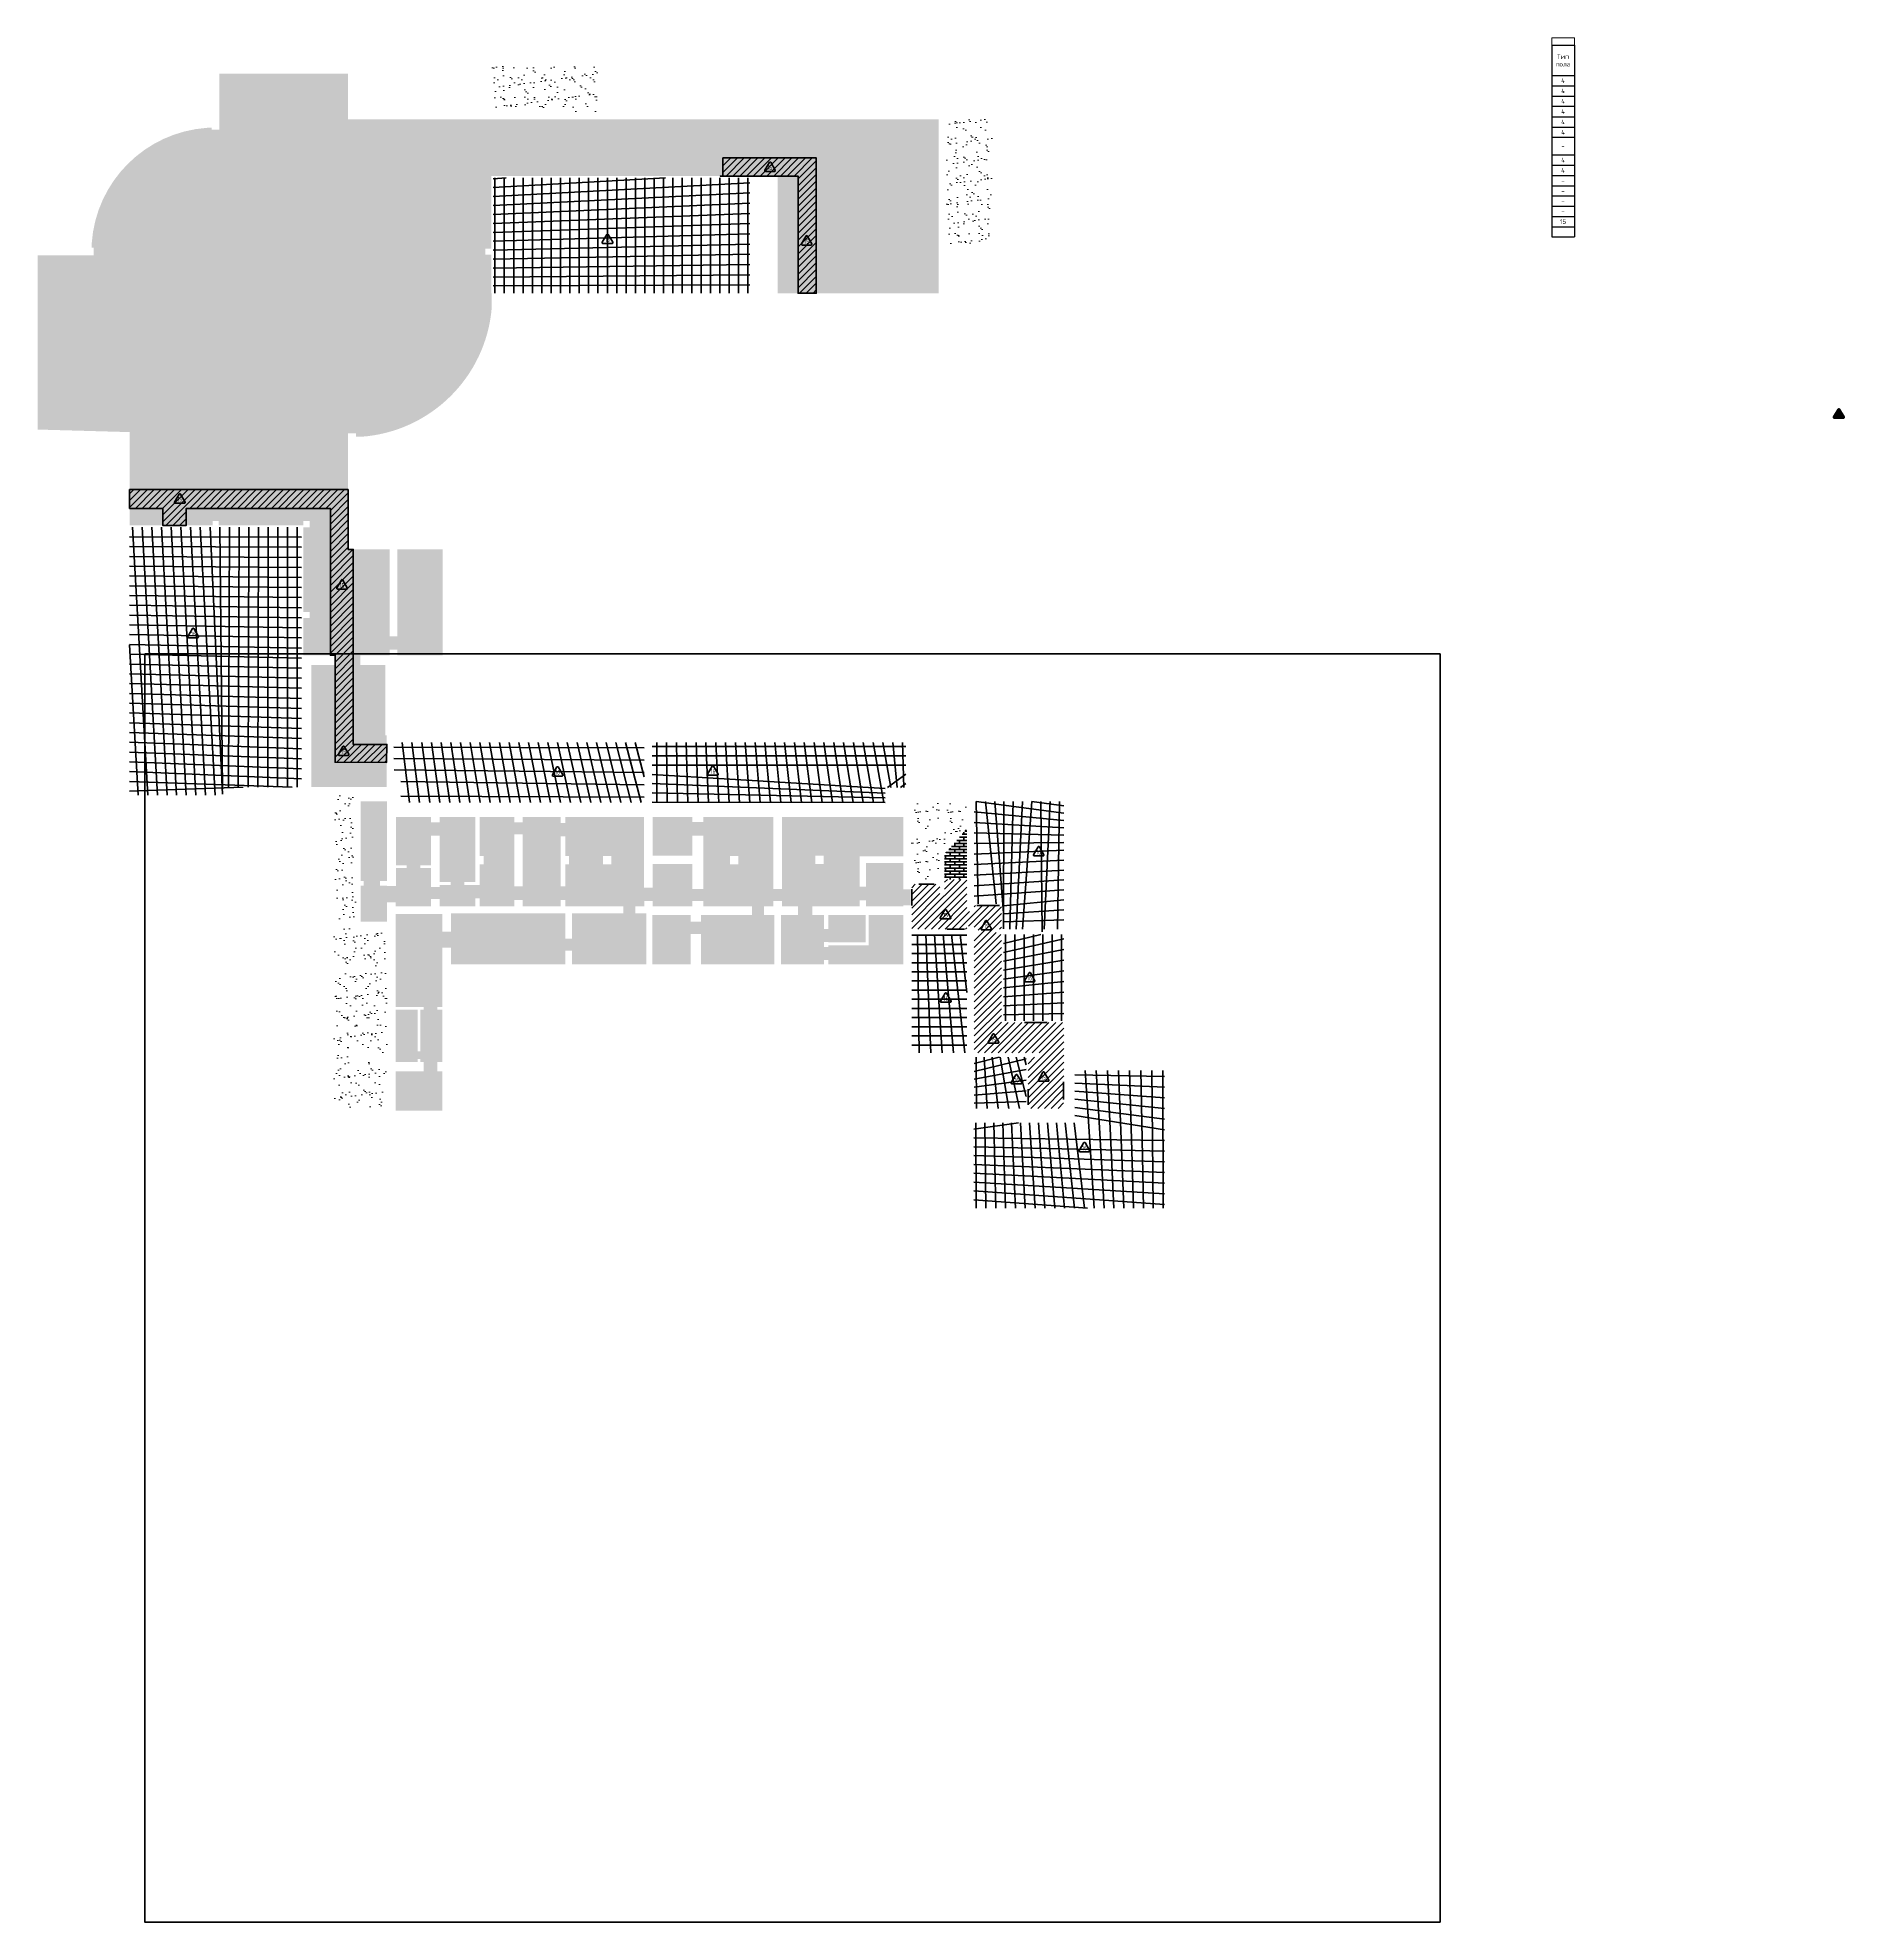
# Model space of a CAD drawing. Header units: millimetres. Extents: x -510890 to 418982, y -118257 to 141350.
# Drawn here: x -349922 to -230620, y -118257 to 6246 of the extents above; entities that cross this region are included whole.
import ezdxf
from ezdxf.enums import TextEntityAlignment as Align

# ---------------------------------------------------------------- set-up
doc = ezdxf.new("R2010")
doc.units = ezdxf.units.MM
doc.layers.add('АР_Площадь контур', color=220, linetype='Continuous', lineweight=35, plot=False)
doc.styles.add('ISOCPEUR', font='isocpeur.ttf', dxfattribs={"height": 799.9999999999999})
pattern_1 = [(37.50000000000001, (2999.906531600514, -126491.3171925145), (-32.00062591968091, 978.8264746586847), [0, -772.1600000000001, 0, -863.6, 0, -825.5]), (7.499999999999999, (2999.906531600514, -126491.3171925145), (899.0465662760053, 1433.650201136709), [0, -416.5600000000001, 0, -695.96, 0, -266.7]), (327.5, (2375.066531600489, -126491.3171925145), (1581.984740482916, 2.874369357091524), [0, -254, 0, -914.4, 0, -1193.8]), (317.5, (2375.066531600489, -126491.3171925145), (1527.112904944594, 445.8586465144326), [0, -127, 0, -599.4399999999999, 0, -685.8])]
pattern_2 = [(90, (-8363950501.02439, -936290026.8987885), (-635, 0), []), (180, (-8363950501.02439, -936290026.8987885), (0, -635), [])]
pattern_3 = [(45, (2999.906531600514, -126491.3171925145), (-224.5064030267288, 224.5064030267288), [])]

# ---------------------------------------------------------------- blocks, each defined once
blk = doc.blocks.new('*T47')
at = {"layer": 'Defpoints', "color": 8, "linetype": 'ByBlock', "lineweight": 0, "transparency": 16777216}
for p, q in [((0, 0), (1500, 0)), ((0, 0), (0, -499.9999999999991)), ((1500, 0), (1500, -499.9999999999991))]:
    blk.add_line(p, q, dxfattribs=at)
at = {"layer": 'АР_Площадь контур', "color": 0, "linetype": 'ByBlock', "lineweight": 30, "transparency": 16777216}
for p, q in [((0, -499.9999999999991), (1500, -499.9999999999991)), ((0, -499.9999999999991), (0, -13164.38461538462)), ((1500, -499.9999999999991), (1500, -13164.38461538462)), ((0, -2499.999999999999), (1500, -2499.999999999999)), ((0, -13164.38461538462), (1500, -13164.38461538462))]:
    blk.add_line(p, q, dxfattribs=at)
at = {"layer": 'АР_Площадь контур', "color": 0, "linetype": 'ByBlock', "lineweight": -2, "transparency": 16777216}
for p, q in [((0, -3176.923076923076), (1500, -3176.923076923076)), ((0, -3853.846153846153), (1500, -3853.846153846153)), ((0, -4530.76923076923), (1500, -4530.76923076923)), ((0, -5227.692307692307), (1500, -5227.692307692307)), ((0, -5904.615384615384), (1500, -5904.615384615384)), ((0, -6581.538461538461), (1500, -6581.538461538461)), ((0, -7748.461538461538), (1500, -7748.461538461538)), ((0, -8425.461538461539), (1500, -8425.461538461539)), ((0, -9102.461538461539), (1500, -9102.461538461539)), ((0, -9779.461538461539), (1500, -9779.461538461539)), ((0, -10456.46153846154), (1500, -10456.46153846154)), ((0, -11133.46153846154), (1500, -11133.46153846154)), ((0, -11810.46153846154), (1500, -11810.46153846154)), ((0, -12487.46153846154), (1500, -12487.46153846154))]:
    blk.add_line(p, q, dxfattribs=at)
at = {"layer": 'АР_Площадь контур', "transparency": 16777216, "char_height": 300, "attachment_point": 5, "style": 'ISOCPEUR'}
for s, insert, width in [('Тип пола', (750, -1499.999999999999), 1400), ('4', (750, -2838.461538461538), 1223.076923076923), ('4', (750, -3515.384615384615), 1223.076923076923), ('4', (750, -4192.307692307691), 1223.076923076923), ('4', (750, -4879.230769230769), 1223.076923076923), ('4', (750, -5566.153846153846), 1223.076923076923), ('4', (750, -6243.076923076923), 1223.076923076923), ('-', (750, -7165), 1223.076923076923), ('4', (750, -8086.961538461538), 1223.076923076923), ('4', (750, -8763.961538461539), 1223.076923076923), ('-', (750, -9440.961538461539), 1223.076923076923), ('-', (750, -10117.96153846154), 1223.076923076923), ('-', (750, -10794.96153846154), 1223.076923076923), ('15', (750, -12148.96153846154), 1223.076923076923), ('-', (750, -11471.96153846154), 1223.076923076923)]:
    blk.add_mtext(s, dxfattribs=dict(at, insert=insert, width=width))
blk = doc.blocks.new('НОМЕР ПОЛА')
at = {"true_color": 0xffffff, "transparency": 33554636}
h = blk.add_hatch(color=7, dxfattribs=at)
h.dxf.hatch_style = 1
edge = h.paths.add_edge_path()
edge.add_line((303.1089706420898, 0), (-303.1089706420898, 0))
edge.add_arc((-303.1089703708421, 49.99990854831412), 49.99990854831412, 150.0001325415825, 269.99999968917245, ccw=False)
edge.add_line((-346.4102191925049, 74.9997626543045), (-43.30133533477783, 599.9997508525848))
edge.add_arc((7.867813110351562e-05, 574.9999999434222), 50.00000001037527, 29.99967039934029, 150.0003296006597, ccw=False)
edge.add_line((43.30149269104004, 599.9997508525848), (346.4101552963257, 75.00014817714691))
edge.add_arc((303.1087995551061, 50.00009878561832), 50.00009878596762, -89.99980394914542, 29.999999998074486, ccw=False)
blk.add_lwpolyline([(303.1089706420898, 0), (-303.1089706420898, 0, -0.5773494962845065), (-346.4102191925049, 74.9997626543045), (-43.30133533477783, 599.9997508525848, -0.5773541042744643), (43.30149269104004, 599.9997508525848), (346.4101552963257, 75.00014817714691, -0.5773491286020777), (303.1089706420898, 0, -1.710881644036777e-06)], format="xyb")

msp = doc.modelspace()

# ---------------------------------------------------------------- hatches: boundary and pattern name
at = {"layer": 'АР_Площадь контур', "lineweight": 5, "transparency": 33554636}
h = msp.add_hatch(dxfattribs=at)
h.set_pattern_fill('AR-SAND', scale=20, style=0)
h.set_pattern_definition(pattern_1)
edge = h.paths.add_edge_path()
edge.add_line((-349922.1598482113, -19640.61835678622), (-349922.1598482113, -8140.618356786166))
edge.add_line((-349922.1598482113, -8140.618356786166), (-346232.1598482113, -8140.618356786195))
edge.add_line((-346232.1598482113, -8140.618356786195), (-346232.1598482113, -7630.618356786166))
edge.add_line((-346232.1598482113, -7630.618356786166), (-346355.4599160325, -7630.618356786166))
edge.add_line((-346355.4599160325, -7630.618356786166), (-346355.4599160325, -7330.618356786181))
edge.add_arc((-338172.1598482116, -7890.618356786064), 8202.43866176383, 93.91476438903311, 176.085235610967, ccw=False)
edge.add_line((-338732.1598482114, 292.6817110348493), (-338432.1598482114, 292.6817110348493))
edge.add_line((-338432.1598482114, 292.6817110348493), (-338432.1598482114, 169.3816432137974))
edge.add_line((-338432.1598482114, 169.3816432137974), (-337922.1598482114, 169.3557702722028))
edge.add_line((-337922.1598482114, 169.3557702722028), (-337922.1598482114, 3859.381643213797))
edge.add_line((-337922.1598482114, 3859.381643213797), (-329422.1598482114, 3859.381643213797))
edge.add_line((-329422.1598482114, 3859.381643213797), (-329422.1598482114, 859.3816432137537))
edge.add_line((-329422.1598482114, 859.3816432137683), (-290422.1598482111, 859.3816432137828))
edge.add_line((-290422.1598482111, 859.3816432137683), (-290422.1598482111, -10640.61835678623))
edge.add_line((-290422.1598482111, -10640.61835678622), (-301054.1552258186, -10640.61835678621))
edge.add_line((-301054.1552258186, -10640.61835678621), (-301054.1552258186, -2901.351751397393))
edge.add_line((-301054.1552258186, -2901.351751397393), (-319971.2099528471, -2901.351751397422))
edge.add_line((-319971.2099528471, -2901.351751397422), (-319972.5093309129, -7690.618356786217))
edge.add_line((-319972.5093309129, -7690.61835678621), (-320372.1598482111, -7690.61835678621))
edge.add_line((-320372.1598482111, -7690.61835678621), (-320372.1598482111, -8090.618356786195))
edge.add_line((-320372.1598482111, -8090.618356786195), (-319972.1598482111, -8090.618356786195))
edge.add_line((-319972.1598482111, -8090.618356786195), (-319972.5093309129, -10640.61835679075))
edge.add_line((-319972.5093309129, -10640.61835679075), (-319937.1598482111, -10640.61835678624))
edge.add_line((-319937.1598482111, -10640.61835678624), (-319937.1598482095, -11580.61835677917))
edge.add_arc((-329221.3940085098, -10827.10182400879), 9314.761999559894, 273.749373759123, 355.35999482417407, ccw=False)
edge.add_line((-328612.2810177825, -20121.92686125253), (-328912.2810175836, -20121.92686125254))
edge.add_line((-328912.2810175836, -20121.92686125254), (-328912.2810175836, -19890.61835678621))
edge.add_line((-328912.2810175836, -19890.61835678621), (-329422.2810175836, -19890.61835678621))
edge.add_line((-329422.2810175836, -19890.61835678621), (-329422.2810175836, -23210.06281201471))
edge.add_line((-329422.2810175836, -23210.06281201471), (-329422.2810175836, -27555.6183567862))
edge.add_line((-329422.2810175836, -27555.6183567862), (-326682.0899593293, -27555.6183567862))
edge.add_line((-326682.0899593293, -27555.6183567862), (-326682.0899593293, -33304.30831248499))
edge.add_line((-326682.0899593293, -33304.30831248499), (-326172.1598482113, -33304.30831248499))
edge.add_line((-326172.1598482113, -33304.30831248499), (-326172.1598482113, -27555.6183567862))
edge.add_line((-326172.1598482113, -27555.6183567862), (-323172.1249037709, -27555.6183567862))
edge.add_line((-323172.1249037709, -27555.6183567862), (-323172.1598482112, -34555.61835678617))
edge.add_line((-323172.1598482112, -34555.61835678617), (-326172.124903771, -34555.61835678523))
edge.add_line((-326172.124903771, -34555.61835678523), (-326172.1249037709, -34175.9632332315))
edge.add_line((-326172.1249037709, -34175.9632332315), (-326682.1249037709, -34175.9632332315))
edge.add_line((-326682.1249037709, -34175.9632332315), (-326682.1249037709, -34555.6183567862))
edge.add_line((-326682.1249037709, -34555.6183567862), (-328612.124903771, -34555.61835678622))
edge.add_line((-328612.124903771, -34555.61835678622), (-328612.124903771, -35195.6183567862))
edge.add_line((-328612.124903771, -35195.6183567862), (-326972.2810175836, -35195.6183567862))
edge.add_line((-326972.2810175836, -35195.6183567862), (-326972.2810176326, -39840.61835641792))
edge.add_line((-326972.2810176326, -39840.61835641792), (-326867.2786916984, -39840.61835641902))
edge.add_line((-326867.2786916984, -39840.61835641902), (-326885.3022381569, -43260.26237406383))
edge.add_line((-326885.3022381569, -43260.26237406384), (-331852.2810175836, -43260.26237406384))
edge.add_line((-331852.2810175836, -43260.26237406384), (-331852.2810175836, -35195.6183567862))
edge.add_line((-331852.2810175836, -35195.6183567862), (-330281.0142776957, -35195.61835678631))
edge.add_line((-330281.0142776957, -35195.61835678631), (-330281.0142776957, -34555.61835678622))
edge.add_line((-330281.0142776957, -34555.61835678622), (-332372.2810175836, -34555.6183567862))
edge.add_line((-332372.2810175836, -34555.6183567862), (-332372.1598482114, -32090.6183567862))
edge.add_line((-332372.1598482114, -32090.6183567862), (-331972.1598482115, -32090.6183567862))
edge.add_line((-331972.1598482115, -32090.6183567862), (-331972.1598482115, -31690.6183567862))
edge.add_line((-331972.1598482115, -31690.6183567862), (-332372.1598482114, -31690.6183567862))
edge.add_line((-332372.1598482114, -31690.6183567862), (-332372.1598482114, -26090.6183567862))
edge.add_line((-332372.1598482114, -26090.6183567862), (-331972.1598482115, -26090.6183567862))
edge.add_line((-331972.1598482115, -26090.6183567862), (-331972.1598482115, -25690.6183567862))
edge.add_line((-331972.1598482115, -25690.6183567862), (-332372.1598482114, -25690.6183567862))
edge.add_line((-332372.1598482114, -25690.6183567862), (-332372.3388660845, -25974.37126314471))
edge.add_line((-332372.3388660845, -25974.37126314471), (-337972.1598482114, -25970.8383721974))
edge.add_line((-337972.1598482114, -25970.8383721974), (-337972.1598482114, -25690.6183567862))
edge.add_line((-337972.1598482114, -25690.6183567862), (-338372.1598482114, -25690.6183567862))
edge.add_line((-338372.1598482114, -25690.6183567862), (-338372.3554824324, -25970.58587807256))
edge.add_line((-338372.3554824324, -25970.58587807256), (-343852.2810175836, -25966.98585443506))
edge.add_line((-343852.2810175836, -25966.98585443506), (-343852.2810175836, -19810.61835678615))
edge.add_line((-343852.2810175836, -19810.61835678615), (-349922.1598482113, -19640.61835678617))
h = msp.add_hatch(dxfattribs=at)
h.set_pattern_fill('AR-SAND', scale=20, style=0)
h.set_pattern_definition([(37.50000000000001, (209610.4546755736, -25998.59989911701), (-32.00062591968091, 978.8264746586847), [0, -772.1600000000001, 0, -863.6, 0, -825.5]), (7.499999999999999, (209610.4546755736, -25998.59989911701), (899.0465662760053, 1433.650201136709), [0, -416.5600000000001, 0, -695.96, 0, -266.7]), (327.5, (208985.6146755735, -25998.59989911701), (1581.984740482916, 2.874369357091524), [0, -254, 0, -914.4, 0, -1193.8]), (317.5, (208985.6146755735, -25998.59989911701), (1527.112904944594, 445.8586465144326), [0, -127, 0, -599.4399999999999, 0, -685.8])])
h.paths.add_polyline_path([(-312922.2650772348, 1369.373454525892), (-319922.1554860027, 1369.388687746949), (-319922.1554860027, 4369.365265837958), (-312922.0641124648, 4369.357077150053)])
h = msp.add_hatch(dxfattribs=at)
h.set_pattern_fill('AR-SAND', scale=20, style=0)
h.set_pattern_definition([(37.50000000000001, (239620.4546755736, -35008.59989911703), (-32.00062591968091, 978.8264746586847), [0, -772.1600000000001, 0, -863.6, 0, -825.5]), (7.499999999999999, (239620.4546755736, -35008.59989911703), (899.0465662760053, 1433.650201136709), [0, -416.5600000000001, 0, -695.96, 0, -266.7]), (327.5, (238995.6146755737, -35008.59989911703), (1581.984740482916, 2.874369357091524), [0, -254, 0, -914.4, 0, -1193.8]), (317.5, (238995.6146755737, -35008.59989911703), (1527.112904944594, 445.8586465144326), [0, -127, 0, -599.4399999999999, 0, -685.8])])
h.paths.add_polyline_path([(-286912.2650772348, -7640.626545474115), (-289912.1554860026, -7640.611312253059), (-289912.2102816187, 859.3693601819105), (-286912.1189080809, 859.3611714940052)])
at = {"layer": 'АР_Площадь контур', "ltscale": 100}
h = msp.add_hatch(dxfattribs=at)
h.set_pattern_fill('ANSI31', color=30, scale=100)
h.set_pattern_definition(pattern_3)
h.paths.add_polyline_path([(-304670.1387014661, -2901.368128773203), (-304670.1387014661, -1701.368128773203), (-300433.0515972816, -1701.368128773203), (-299233.0515972816, -1701.368128773203), (-298514.4069541751, -1701.368128773203), (-298507.1645948498, -10632.2618915151), (-299707.1645948498, -10632.2618915151), (-299707.1645948498, -2901.368128773203)])
at = {"layer": 'АР_Площадь контур', "true_color": 0x0029a3, "transparency": 33554483}
h = msp.add_hatch(dxfattribs=at)
h.set_pattern_fill('ANSI37', color=164, scale=200, angle=45)
h.set_pattern_definition(pattern_2)
h.paths.add_polyline_path([(-319851.2099528471, -3021.351751397422), (-302892.9453417853, -3021.351751397422), (-302892.9453417853, -10640.6183567862), (-319851.2099528471, -10640.6183567862)])
at = {"layer": 'АР_Площадь контур', "ltscale": 100}
h = msp.add_hatch(dxfattribs=at)
h.set_pattern_fill('ANSI31', color=30, scale=100)
h.set_pattern_definition(pattern_3)
h.paths.add_polyline_path([(-343853.8307078562, -23605.33340044303), (-329422.2857642223, -23605.3334006857), (-329422.2857642223, -27554.77524230768), (-329082.2857642221, -27556.49422601634), (-329082.2857642224, -40441.21320775399), (-326860.6931377329, -40441.21320775396), (-326878.7166841914, -41626.20061339837), (-330279.1857484958, -41618.36877736755), (-330281.0190243344, -34555.63473416206), (-330596.6184287901, -34555.63473416206), (-330596.6184287901, -24849.53709654912), (-340112.7013587117, -24849.53709654912), (-340112.7386420399, -26090.63473416201), (-340112.7422203286, -25970.61647386246), (-341664.6623380345, -25970.4686374591), (-341664.5734582232, -24849.38926014574), (-343853.8307078562, -24849.53709654909)])
at = {"layer": 'АР_Площадь контур', "true_color": 0x0029a3, "transparency": 33554483}
h = msp.add_hatch(dxfattribs=at)
h.set_pattern_fill('ANSI37', color=164, scale=200, angle=45)
h.set_pattern_definition(pattern_2)
h.paths.add_polyline_path([(-343852.2810175836, -43805.6183567862), (-343852.2810175836, -26086.60483146883), (-332492.2810175836, -26094.36641833738), (-332492.2810175836, -43260.26237406384), (-337723.2476237648, -43260.26237406384), (-337723.2476237648, -43805.6183567862)])
h = msp.add_hatch(dxfattribs=at)
h.set_pattern_fill('ANSI37', color=164, scale=200, angle=45)
h.set_pattern_definition(pattern_2)
h.paths.add_polyline_path([(-325947.5157869955, -44280.17501468534), (-325947.5157869955, -42712.50383834983), (-326377.7111681129, -42712.50383834989), (-326409.7244789572, -40323.66373492635), (-309868.5709598423, -40323.66373492635), (-309868.5709598423, -44280.17501468534)])
h = msp.add_hatch(dxfattribs=at)
h.set_pattern_fill('ANSI37', color=164, scale=200, angle=45)
h.set_pattern_definition(pattern_2)
h.paths.add_polyline_path([(-309347.9879879145, -44280.17501468534), (-309347.9879879145, -40323.66373492635), (-292583.6190100469, -40323.66373492635), (-292583.6190100474, -43288.46714496025), (-293959.8985883774, -43288.46714496025), (-293959.8985883774, -44280.17501468534)])
at = {"layer": 'АР_Площадь контур', "lineweight": 5, "transparency": 33554636}
h = msp.add_hatch(dxfattribs=at)
h.set_pattern_fill('AR-SAND', scale=20, style=0)
h.set_pattern_definition(pattern_1)
h.paths.add_polyline_path([(-326863.2527811852, -54915.76067387051), (-327195.9971770536, -54915.51462405891), (-327195.9971770536, -55533.65129106113), (-326863.2527811852, -55534.14413570776), (-326863.2527811852, -60812.53080978288), (-329258.6530700186, -60812.5452599517), (-329258.6500785786, -61431.83124363513), (-326863.2527811852, -61431.83124363513), (-326863.2527811852, -64641.05653520586), (-330358.6141529669, -64641.05653520586), (-330358.6783280641, -61431.83124363513), (-330158.6783280467, -61431.83124363513), (-330158.6530700624, -60812.54552576778), (-330358.6530702293, -60812.53080978288), (-330358.7067302158, -55533.6744431465), (-328095.9971770537, -55533.65129106113), (-328095.9971770535, -54915.26857424731), (-330361.0887219444, -54915.26859848268), (-330358.7313894458, -52678.65350061521), (-329911.298573349, -52678.65350061521), (-329911.298573349, -51989.84761706996), (-330358.7427534917, -51989.84761706996), (-330358.8266977253, -43809.23905812227), (-329067.4515195837, -43805.61835678614), (-329067.4515195837, -49884.00155775479), (-328883.3239333424, -49884.00155775479), (-328883.3239333424, -51989.84761707016), (-329118.3829374787, -51989.84761707013), (-329118.3829374787, -52678.65350061521), (-326863.2527811852, -52678.65350061521)])
h = msp.add_hatch(dxfattribs=at)
h.set_pattern_fill('AR-SAND', scale=20, style=0)
h.set_pattern_definition(pattern_1)
h.paths.add_polyline_path([(-300771.6438775688, -45228.20980881885), (-292751.6807730639, -45228.20980881885), (-292751.6807730639, -47845.33849394773), (-295648.8796614151, -47845.33849394773), (-295648.8796614151, -49838.44192311153), (-295232.0397134436, -49838.44192311153), (-295232.0397134436, -48272.17813900285), (-292751.6807730639, -48272.17813900285), (-292751.6807730639, -50011.00958326631), (-292280.8924873503, -50011.00958326631), (-292280.8924873503, -51082.0370619384), (-292751.6807730639, -51082.0370619384), (-292751.6807730639, -51142.50418943432), (-295232.0397134431, -51142.50418943432), (-295232.0397134431, -50738.46940178363), (-295648.8796614151, -50738.46940178363), (-295648.8796614151, -51142.50418943432), (-298772.7989867878, -51142.50418943181), (-298772.7989867878, -51722.02535277404), (-298007.6010796092, -51722.02535277398), (-298007.6010796092, -52637.26031234101), (-297707.6010796091, -52637.26031234101), (-297707.6010796091, -51722.02535277404), (-295237.6010796091, -51722.02535277404), (-295237.6010796091, -53524.96841410393), (-297707.6010796091, -53524.96841410227), (-297707.6010796091, -53487.26031234101), (-298007.6010796091, -53487.26031234101), (-298007.6010796094, -53835.08954726424), (-297707.6010796094, -53835.08954726445), (-297707.6010796094, -53704.96841410393), (-295057.6010796091, -53704.96841410393), (-295057.6010796091, -51722.02535277401), (-292751.6807730639, -51722.02535277401), (-292751.7080744648, -54976.7637084517), (-297707.6010796091, -54976.72213742309), (-297707.6010796094, -54685.08954726424), (-298007.6010796091, -54685.08954726424), (-298007.6010796091, -54976.72213742309), (-300841.3083235958, -54976.69585125559), (-300841.3083235958, -51722.02535277404), (-299712.7981991068, -51722.02535277404), (-299712.7981991068, -51142.50418943432), (-300771.6438775688, -51142.50418943432), (-300771.6438775688, -50783.48434261963), (-301342.5620961884, -50783.48434261963), (-301342.5620961884, -51142.50418943432), (-301966.5837872875, -51142.50418943432), (-301966.5837872875, -51722.02535277404), (-301275.9588953509, -51722.02535277404), (-301275.9588953509, -54976.76370868072), (-306124.4694822122, -54976.65153503578), (-306124.4694822122, -52967.15192513852), (-306803.611032837, -52967.15192513852), (-306803.6278888766, -54976.64583811827), (-309339.8851239974, -54976.62456348183), (-309339.8578237637, -51722.02535277349), (-306803.6110005791, -51722.02535277285), (-306803.6110005782, -52162.82231509057), (-306124.4694822122, -52162.82231508926), (-306124.4694822122, -51722.02535277404), (-302759.1244551563, -51722.02535277471), (-302759.1244551563, -51142.50418943432), (-305958.9331179716, -51142.50418943432), (-305958.9331179716, -50783.48434261963), (-306682.8107213889, -50783.48434261963), (-306682.8107213889, -51142.50418943432), (-309316.2368442278, -51142.50418943432), (-309316.2368442278, -50783.48434261963), (-309868.5757064779, -50783.48434261963), (-309868.5757064779, -51142.50418943432), (-310455.0459211533, -51142.50418943432), (-310455.0459211533, -51609.48406195236), (-309739.633595245, -51609.48406195236), (-309739.633595245, -54976.62121031113), (-314635.2963112448, -54976.5780517204), (-314635.2963112448, -54068.89954364239), (-315083.8415614374, -54068.89954364239), (-315083.8491752135, -54976.57638195454), (-322627.7829460348, -54976.51310191874), (-322627.7829460348, -53878.88250380833), (-323207.5027291015, -53877.85502513623), (-323207.4738849683, -57791.84762332198), (-323533.4632823583, -57791.84762332198), (-323533.4632823583, -57971.65116673431), (-323207.5027291015, -57971.65116673431), (-323207.5027291014, -61431.84762101094), (-323534.1167761786, -61431.84762101094), (-323534.1167761786, -62049.73823820156), (-323207.5027291015, -62050.22200287682), (-323207.5027291015, -64641.07291258167), (-326278.4194665555, -64641.07291258167), (-326278.445980946, -62049.75710941156), (-324434.1167761787, -62049.73823820156), (-324434.1167761787, -61431.3555213878), (-324652.9610978147, -61431.35378723376), (-324652.9593796646, -61214.5291009967), (-324832.9593793916, -61214.52767443343), (-324832.9610978285, -61431.3555213878), (-326278.4194665555, -61431.3555213878), (-326278.4194665555, -57971.60157119937), (-324832.9326464764, -57971.6047436693), (-324832.9593794029, -60714.5291009967), (-324652.9386698859, -60714.5291009967), (-324652.4991312774, -57971.61606729403), (-324433.4632823583, -57971.61606729403), (-324433.4344438498, -57791.65116904446), (-326278.3906224224, -57791.35552369885), (-326278.3906224224, -51649.50868006196), (-323207.5027291015, -51649.50868006196), (-323207.5027291015, -52807.85502513623), (-322627.7829460348, -52807.85502513623), (-322622.1029868786, -51609.48483964108), (-315083.841561435, -51609.48483964108), (-315083.8415614366, -53277.68407053303), (-314639.183282213, -53277.67768831539), (-314639.183282213, -51609.48406195233), (-311248.2722625792, -51609.48406195233), (-311248.2722625792, -51142.50418943432), (-315083.8415614349, -51142.50418943432), (-315083.8415614349, -50721.51733452253), (-315376.5064181708, -50721.51733452253), (-315376.5064181708, -51142.50418943432), (-317890.3446188007, -51142.50418943432), (-317890.3446188007, -50716.51349366907), (-318443.8613549551, -50716.51349366907), (-318443.8613549551, -51142.50418943432), (-320746.7964440122, -51142.50418943432), (-320746.7964440122, -50620.17029405464), (-321017.6663863751, -50620.17029405464), (-321017.6663863751, -51142.50418943432), (-323381.9721856819, -51142.50418943432), (-323381.9721856819, -50648.12767056547), (-323954.4627904597, -50648.12767056547), (-323954.4627904597, -51142.50418943432), (-326280.6613465868, -51142.50418943432), (-326280.6613465868, -50864.76155698285), (-326863.2575278239, -50864.76155698285), (-326863.2575278239, -52156.30032928605), (-328602.5227188645, -52156.30032928605), (-328584.0634574392, -49772.02107308945), (-328391.9944982402, -49772.02107308945), (-328391.9944982402, -49460.90718445447), (-328584.0634574392, -49460.90718445447), (-328584.0634574392, -44206.19869896941), (-326862.0308882329, -44206.19869896938), (-326862.0308882329, -49460.90718445447), (-327320.9670195681, -49460.90718445429), (-327320.9670195681, -49772.02107308953), (-326862.0308882328, -49772.02107308953), (-326862.0308882328, -49793.73407831031), (-326268.4729943502, -49793.73407831028), (-326268.4729943502, -48608.87098412527), (-325561.467892405, -48608.87098412527), (-325561.467892405, -48428.87098412527), (-326268.4729943502, -48428.87098412527), (-326268.4729943502, -45228.20980881885), (-323954.4627904597, -45228.20980881885), (-323954.4627904597, -45579.40667037558), (-323381.9721856819, -45579.40667037558), (-323381.9721856819, -45228.20980881885), (-321017.6663863751, -45228.20980881885), (-321017.6663863751, -49540.17029405464), (-321749.8192860285, -49540.17029405464), (-321749.8192860285, -49720.17029405464), (-320746.7964440122, -49720.17029405464), (-320746.7964440122, -48373.66952864252), (-320467.6663863751, -48373.66952864252), (-320467.6663863751, -47823.66952864252), (-320746.7964440122, -47823.66952864252), (-320746.7964440122, -45228.20980881885), (-318443.8613549551, -45228.20980881885), (-318443.8613549551, -45579.40667037558), (-317890.3446188007, -45579.40667037558), (-317890.3446188007, -45228.20980881885), (-315376.5064181708, -45228.20980881885), (-315376.5064181708, -45623.10227904454), (-315083.8415614351, -45623.10227904454), (-315083.8415614351, -45228.20980881885), (-309878.4495827215, -45228.20980881885), (-309878.4495827215, -49901.03556065785), (-309315.7563910357, -49901.03556065785), (-309315.7563910357, -48348.79536899435), (-306682.8107213889, -48348.79536899435), (-306682.8107213889, -50002.64658568599), (-305958.9331179716, -50002.64658568599), (-305958.9331179716, -46468.75218557729), (-306682.8107213889, -46468.75218557729), (-306682.8107213889, -47792.85855281929), (-309315.7563910357, -47792.85855281929), (-309315.7563910357, -45228.20980881885), (-306682.8107213889, -45228.20980881885), (-306682.8107213889, -45568.37989497889), (-305958.9331179716, -45568.37989497889), (-305958.9331179716, -45228.20980881885), (-301342.5620961884, -45228.20980881885), (-301342.5620961884, -50002.64658568599), (-300771.6438775688, -50002.64658568599)])
h.paths.add_polyline_path([(-317890.344618802, -46372.37231379733), (-318443.8613549551, -46372.37231379733), (-318443.8613549551, -49821.51733452253), (-317890.3446188021, -49821.51733452253)], flags=0)
h.paths.add_polyline_path([(-315376.5064181708, -49821.51733452253), (-315083.8415614349, -49821.51733452253), (-315083.8415614348, -48373.66952864252), (-314826.5064181708, -48373.66952864252), (-314826.5064181708, -47823.66952864252), (-315083.8415614349, -47823.66952864252), (-315083.8415614348, -46521.79645878155), (-315376.5064181707, -46521.79645878155)], flags=0)
h.paths.add_polyline_path([(-312586.8890390944, -47823.66952864252), (-312586.8890390944, -48373.66952864249), (-312036.8890390944, -48373.66952864249), (-312036.8890390945, -47823.66952864249)], flags=0)
h.paths.add_polyline_path([(-304213.6624443243, -47807.17769000051), (-304213.6624443243, -48355.95777944374), (-303664.8823548811, -48355.95777944376), (-303664.8823548811, -47807.17769000051)], flags=0)
h.paths.add_polyline_path([(-298012.4468859991, -47794.65432204976), (-298561.2269754422, -47794.65432204976), (-298561.2269754422, -48343.43441149301), (-298012.446885999, -48343.43441149301)], flags=0)
h.paths.add_polyline_path([(-323954.4627904597, -48428.87098412527), (-324661.467892405, -48428.87098412527), (-324661.467892405, -48608.87098412527), (-323954.4627904597, -48608.87098412527), (-323954.4627904597, -49852.37098412527), (-323381.972185682, -49852.37098412527), (-323381.972185682, -49720.17029405464), (-322649.8192860285, -49720.17029405464), (-322649.8192860285, -49540.17029405464), (-323381.9721856819, -49540.17029405464), (-323381.9721856819, -46479.40667037558), (-323954.4627904597, -46479.40667037558)], flags=0)
h = msp.add_hatch(dxfattribs=at)
h.set_pattern_fill('AR-SAND', scale=20, style=0)
h.set_pattern_definition([(37.50000000000001, (2999.906531600514, -123170.6039298484), (-32.00062591968091, 978.8264746586847), [0, -772.1600000000001, 0, -863.6, 0, -825.5]), (7.499999999999999, (2999.906531600514, -123170.6039298484), (899.0465662760053, 1433.650201136709), [0, -416.5600000000001, 0, -695.96, 0, -266.7]), (327.5, (2375.066531600489, -123170.6039298484), (1581.984740482916, 2.874369357091524), [0, -254, 0, -914.4, 0, -1193.8]), (317.5, (2375.066531600489, -123170.6039298484), (1527.112904944594, 445.8586465144326), [0, -127, 0, -599.4399999999999, 0, -685.8])])
h.paths.add_polyline_path([(-292200.8877407114, -44219.98998548542), (-290340.625776702, -44219.98998548542), (-290340.625776702, -46055.85150703086), (-292200.8877407114, -46055.85150703086)])
h = msp.add_hatch(dxfattribs=at)
h.set_pattern_fill('AR-SAND', scale=20, style=0)
h.set_pattern_definition([(37.50000000000001, (5153.696032071835, -123170.6039298484), (-32.00062591968091, 978.8264746586847), [0, -772.1600000000001, 0, -863.6, 0, -825.5]), (7.499999999999999, (5153.696032071835, -123170.6039298484), (899.0465662760053, 1433.650201136709), [0, -416.5600000000001, 0, -695.96, 0, -266.7]), (327.5, (4528.85603207181, -123170.6039298484), (1581.984740482916, 2.874369357091524), [0, -254, 0, -914.4, 0, -1193.8]), (317.5, (4528.85603207181, -123170.6039298484), (1527.112904944594, 445.8586465144326), [0, -127, 0, -599.4399999999999, 0, -685.8])])
h.paths.add_polyline_path([(-290047.0982402401, -44219.98998548542), (-288567.3291515002, -44219.98998548542), (-288567.3291515002, -46055.85150703086), (-290047.0982402401, -47726.45964183362)])
at = {"layer": 'АР_Площадь контур', "true_color": 0x0029a3, "transparency": 33554483}
h = msp.add_hatch(dxfattribs=at)
h.set_pattern_fill('ANSI37', color=164, scale=200, angle=45)
h.set_pattern_definition(pattern_2)
h.paths.add_polyline_path([(-282166.5956829907, -47338.85484326229), (-282166.6044074059, -52644.03365770026), (-283592.578123175, -52644.05003507607), (-283592.578123175, -53004.49524626308), (-284793.282139416, -53004.49524626308), (-284793.282139416, -52644.05003507607), (-286150.4856191612, -52644.05003507604), (-286150.485497993, -50965.98817377354), (-288070.4765687576, -50966.74820512102), (-288070.4765687576, -44219.97360810963), (-282166.6044074059, -44219.97360810963)])
at = {"layer": 'АР_Площадь контур', "true_color": 0xffffff}
h = msp.add_hatch(dxfattribs=at)
h.set_pattern_fill('AR-BRSTD', scale=3)
h.set_pattern_definition([(0, (76702.29866010603, -29098.59989911911), (0, 203.2254), []), (90, (76702.29866010603, -29098.59989911911), (-304.8, 203.2254), [203.2254, -203.2254])])
h.paths.add_polyline_path([(-290047.1029868785, -47729.57815363363), (-288562.3414442379, -46009.59086977772), (-288562.3414442379, -49355.63473416388), (-290047.1029868786, -49355.63473416388)])
at = {"layer": 'АР_Площадь контур', "lineweight": 5, "transparency": 33554636}
h = msp.add_hatch(dxfattribs=at)
h.set_pattern_fill('AR-SAND', scale=20, style=0)
h.set_pattern_definition(pattern_1)
h.paths.add_polyline_path([(-292200.8877407114, -46330.78061363765), (-290340.625776702, -46330.78061363765), (-290340.625776702, -49376.564769697), (-292200.8877407114, -49376.564769697)])
at = {"layer": 'АР_Площадь контур', "ltscale": 100}
h = msp.add_hatch(dxfattribs=at)
h.set_pattern_fill('ANSI31', color=30, scale=100)
h.set_pattern_definition(pattern_3)
h.paths.add_polyline_path([(-292200.8924873505, -49678.70989094686), (-290341.2158370655, -49678.70989094686), (-290340.6305233407, -50453.62634689754), (-290047.1029868788, -50453.62634689754), (-290047.1029868788, -49355.63473416388), (-288562.341444238, -49355.63473416393), (-288562.341444238, -51480.24613234805), (-288070.485677604, -51480.24613234805), (-288070.485677604, -51085.63247696016), (-286270.4856776029, -51085.63247696168), (-286270.4856776041, -52644.05003507604), (-286619.8715164702, -52644.05003507607), (-286619.8715164702, -53004.49524626308), (-286268.0683371908, -53004.49524626308), (-286272.965635773, -58812.54913327863), (-285186.1933176087, -58812.54718715869), (-282166.6091540445, -58812.54718715869), (-282171.4438348714, -64494.83427062945), (-284525.621416059, -64494.83427062945), (-284525.621416059, -61106.8476210105), (-283684.0907155995, -61106.84762101046), (-283684.0907155996, -60812.54718715869), (-288070.485677604, -60812.54718715869), (-288070.485677604, -53004.49524626308), (-287820.5755327112, -53004.49524626308), (-287820.5755327112, -52644.05003507607), (-288070.485677604, -52644.05003507607), (-288070.485677604, -52458.82302788351), (-288562.341444238, -52458.82302788351), (-288562.341444238, -52644.05003507607), (-292200.8924517195, -52644.41009652353)])
at = {"layer": 'АР_Площадь контур', "true_color": 0x0029a3, "transparency": 33554483}
h = msp.add_hatch(dxfattribs=at)
h.set_pattern_fill('ANSI37', color=164, scale=200, angle=45)
h.set_pattern_definition(pattern_2)
h.paths.add_polyline_path([(-292200.8518950798, -53006.26671645744), (-288562.3366975992, -53006.26671645744), (-288562.3366975992, -60812.53080978288), (-292200.8518950798, -60812.53080978288)])
h = msp.add_hatch(dxfattribs=at)
h.set_pattern_fill('ANSI37', color=164, scale=200, angle=45)
h.set_pattern_definition([(90, (-8363948581.024487, -936284224.611705), (-635, 0), []), (180, (-8363948581.024487, -936284224.611705), (0, -635), [])])
h.paths.add_polyline_path([(-282166.7096364295, -58692.53080978288), (-286150.4766660258, -58692.52376524973), (-286150.4766660258, -53004.08749708405), (-282166.5086716596, -53004.08749708405)])
h = msp.add_hatch(dxfattribs=at)
h.set_pattern_fill('ANSI37', color=164, scale=200, angle=45)
h.set_pattern_definition(pattern_2)
h.paths.add_polyline_path([(-275510.2861016894, -71084.63677559479), (-288096.4199311808, -71084.63677559479), (-288096.4199311808, -65434.31780211593), (-281423.8228555973, -65434.31780211593), (-281423.8228555973, -61981.28611380665), (-275510.2817394818, -61981.28611380665)])
h = msp.add_hatch(dxfattribs=at)
h.set_pattern_fill('ANSI37', color=164, scale=200, angle=45)
h.set_pattern_definition(pattern_2)
h.paths.add_polyline_path([(-284645.9228632132, -64494.81789325364), (-288070.476568757, -64494.81084872049), (-288070.476568757, -61106.82419910197), (-284645.7218984432, -61106.82419910197)])

# ---------------------------------------------------------------- linework, layer by layer
at = {"layer": 'АР_Площадь контур', "color": 251, "true_color": 0x636466}
for p, q in [((-291724.2040989696, -49673.74370483056), (-290723.9255625514, -49673.74370483056)), ((-292200.8924873503, -50011.00958326631), (-292200.8924873503, -51082.0370619384)), ((-287901.5557818424, -51085.63247696016), (-286411.5557818424, -51085.63247696013)), ((-289876.817360585, -52644.05003507607), (-288711.7815149532, -52644.05003507607)), ((-284764.6169658119, -58812.54718715869), (-283264.6169658119, -58812.54718715866)), ((-284525.621416059, -63217.6861066584), (-284525.5209336744, -64250.6861066584)), ((-282171.4438348714, -62732.28308276052), (-282171.4438348714, -63899.53896582359))]:
    msp.add_line(p, q, dxfattribs=at)
at = {"layer": 'АР_Площадь контур', "color": 30, "ltscale": 100, "elevation": 1.961751612303354}
msp.add_lwpolyline([(-304843.717958887, -2901.368128773203), (-304843.717958887, -2901.368128773203), (-304670.1387014661, -2901.368128773203), (-304670.1387014661, -1701.368128773203), (-300433.0515972816, -1701.368128773203), (-299233.0515972816, -1701.368128773203), (-298514.4069541751, -1701.368128773203), (-298507.1645948498, -10632.2618915151), (-299707.1645948498, -10632.2618915151), (-299707.1645948498, -2901.368128773203), (-304843.717958887, -2901.368128773203), (-304843.717958887, -2901.368128773203)], dxfattribs=at)
at = {"layer": 'АР_Площадь контур', "linetype": 'Continuous'}
for points in [[(-301861.355734006, -2585.192046142773), (-301255.1377932767, -2585.19204614254, 0.5773494962845065), (-301211.8365441598, -2510.192283446908), (-301514.9454286763, -1985.192295238732, 0.5773541042744643), (-301601.5482566878, -1985.192295238732), (-301904.6569186515, -2510.191897975405, 0.5773491286020777), (-301861.355734006, -2585.192046142773, 1.710881644036777e-06)], [(-312593.3263451221, -7346.288761818352), (-311987.1084043927, -7346.288761818119, 0.5773494962845065), (-311943.8071552758, -7271.288999122487), (-312246.9160397924, -6746.289010914312, 0.5773541042744643), (-312333.5188678039, -6746.289010914312), (-312636.6275297676, -7271.288613650984, 0.5773491286020777), (-312593.3263451221, -7346.288761818352, 1.710881644036777e-06)], [(-299444.3557049199, -7451.625086333021), (-298838.1377641906, -7451.625086332788, 0.5773494962845065), (-298794.8365150737, -7376.625323637156), (-299097.9453995902, -6851.62533542898, 0.5773541042744643), (-299184.5482276017, -6851.62533542898), (-299487.6568895654, -7376.624938165653, 0.5773491286020777), (-299444.3557049199, -7451.625086333021, 1.710881644036777e-06)], [(-340835.3013725128, -24503.52913417656), (-340229.0834317834, -24503.52913417632, 0.5773494962845065), (-340185.7821826665, -24428.52937148069), (-340488.8910671831, -23903.52938327251, 0.5773541042744643), (-340575.4938951946, -23903.52938327251), (-340878.6025571583, -24428.52898600919, 0.5773491286020777), (-340835.3013725128, -24503.52913417656, 1.710881644036777e-06)], [(-330127.7009686479, -30180.79282803662), (-329521.4830279186, -30180.79282803638, 0.5773494962845065), (-329478.1817788017, -30105.79306534075), (-329781.2906633182, -29580.79307713258, 0.5773541042744643), (-329867.8934913297, -29580.79307713258), (-330171.0021532934, -30105.79267986925, 0.5773491286020777), (-330127.7009686479, -30180.79282803662, 1.710881644036777e-06)], [(-339956.0852932413, -33390.35861653566), (-339349.867352512, -33390.35861653543, 0.5773494962845065), (-339306.5661033951, -33315.3588538398), (-339609.6749879116, -32790.35886563162, 0.5773541042744643), (-339696.2778159231, -32790.35886563162), (-339999.3864778868, -33315.35846836829, 0.5773491286020777), (-339956.0852932413, -33390.35861653566, 1.710881644036777e-06)], [(-330025.9443141934, -41169.08953325116), (-329419.7263734641, -41169.08953325093, 0.5773494962845065), (-329376.4251243472, -41094.0897705553), (-329679.5340088637, -40569.08978234712, 0.5773541042744643), (-329766.1368368752, -40569.08978234712), (-330069.245498839, -41094.0893850838, 0.5773491286020777), (-330025.9443141934, -41169.08953325116, 1.710881644036777e-06)], [(-315893.4314824515, -42533.68229741103), (-315287.2135417222, -42533.68229741079, 0.5773494962845065), (-315243.9122926053, -42458.68253471516), (-315547.0211771218, -41933.68254650699, 0.5773541042744643), (-315633.6240051333, -41933.68254650699), (-315936.732667097, -42458.68214924366, 0.5773491286020777), (-315893.4314824515, -42533.68229741103, 1.710881644036777e-06)], [(-305639.4229042497, -42478.02364015917), (-305033.2049635204, -42478.02364015894, 0.5773494962845065), (-304989.9037144035, -42403.0238774633), (-305293.01259892, -41878.02388925513, 0.5773541042744643), (-305379.6154269315, -41878.02388925513), (-305682.7240888953, -42403.0234919918, 0.5773491286020777), (-305639.4229042497, -42478.02364015917, 1.710881644036777e-06)], [(-284122.2209545304, -47805.39787963976), (-283516.0030138011, -47805.39787963952, 0.5773494962845065), (-283472.7017646842, -47730.39811694389), (-283775.8106492007, -47205.39812873572, 0.5773541042744643), (-283862.4134772122, -47205.39812873572), (-284165.5221391759, -47730.39773147239, 0.5773491286020777), (-284122.2209545304, -47805.39787963976, 1.710881644036777e-06)], [(-290279.8958445318, -51969.47016635855), (-289673.6779038024, -51969.47016635832, 0.5773494962845065), (-289630.3766546855, -51894.47040366269), (-289933.4855392021, -51369.47041545451, 0.5773541042744643), (-290020.0883672136, -51369.47041545451), (-290323.1970291773, -51894.47001819118, 0.5773491286020777), (-290279.8958445318, -51969.47016635855, 1.710881644036777e-06)], [(-287585.223209769, -52696.75075626362), (-286979.0052690397, -52696.75075626339, 0.5773494962845065), (-286935.7040199228, -52621.75099356776), (-287238.8129044393, -52096.75100535958, 0.5773541042744643), (-287325.4157324508, -52096.75100535958), (-287628.5243944145, -52621.75060809626, 0.5773491286020777), (-287585.223209769, -52696.75075626362, 1.710881644036777e-06)], [(-284717.9675936112, -56128.36030353268), (-284111.7496528819, -56128.36030353245, 0.5773494962845065), (-284068.448403765, -56053.36054083682), (-284371.5572882815, -55528.36055262864, 0.5773541042744643), (-284458.160116293, -55528.36055262864), (-284761.2687782567, -56053.36015536531, 0.5773491286020777), (-284717.9675936112, -56128.36030353268, 1.710881644036777e-06)], [(-290258.1147666839, -57476.87326874316), (-289651.8968259546, -57476.87326874293, 0.5773494962845065), (-289608.5955768377, -57401.8735060473), (-289911.7044613542, -56876.87351783912, 0.5773541042744643), (-289998.3072893657, -56876.87351783912), (-290301.4159513294, -57401.87312057579, 0.5773491286020777), (-290258.1147666839, -57476.87326874316, 1.710881644036777e-06)], [(-287108.8257406466, -60178.07302778975), (-286502.6077999173, -60178.07302778951, 0.5773494962845065), (-286459.3065508004, -60103.07326509388), (-286762.4154353169, -59578.07327688571, 0.5773541042744643), (-286849.0182633284, -59578.07327688571), (-287152.1269252921, -60103.07287962238, 0.5773491286020777), (-287108.8257406466, -60178.07302778975, 1.710881644036777e-06)], [(-285584.8315530976, -62861.10726212116), (-284978.6136123682, -62861.10726212093, 0.5773494962845065), (-284935.3123632513, -62786.1074994253), (-285238.4212477679, -62261.10751121712, 0.5773541042744643), (-285325.0240757794, -62261.10751121712), (-285628.1327377431, -62786.1071139538, 0.5773491286020777), (-285584.8315530976, -62861.10726212116, 1.710881644036777e-06)], [(-283796.1256844337, -62698.86932201955), (-283189.9077437043, -62698.86932201932, 0.5773494962845065), (-283146.6064945874, -62623.86955932368), (-283449.715379104, -62098.86957111551, 0.5773541042744643), (-283536.3182071155, -62098.86957111551), (-283839.4268690792, -62623.86917385218, 0.5773491286020777), (-283796.1256844337, -62698.86932201955, 1.710881644036777e-06)], [(-281105.4184332842, -67350.05799362261), (-280499.2004925548, -67350.05799362238, 0.5773494962845065), (-280455.8992434379, -67275.05823092675), (-280759.0081279544, -66750.05824271857, 0.5773541042744643), (-280845.6109559659, -66750.05824271857), (-281148.7196179297, -67275.05784545525, 0.5773491286020777), (-281105.4184332842, -67350.05799362261, 1.710881644036777e-06)]]:
    msp.add_lwpolyline(points, format="xyb", dxfattribs=at)
at = {"layer": 'АР_Площадь контур', "color": 30, "ltscale": 100}
msp.add_lwpolyline([(-343853.8307078358, -23605.33340044303), (-329422.2857642223, -23605.3334006857), (-329422.2857642223, -27554.77524230768), (-329082.2857642221, -27556.49422601633), (-329082.2857642224, -40441.21320775396), (-326860.6931377329, -40441.21320775396), (-326878.7166841914, -41626.20061339837), (-330279.1857484958, -41618.36877736755), (-330281.0190243344, -34555.63473416205), (-330596.6184287901, -34555.63473416205), (-330596.6184287901, -24849.53709654912), (-340112.697780423, -24849.53709654912), (-340112.7422203286, -25970.61647386246), (-340112.7422203286, -25970.61647386246), (-340112.7422203286, -25970.61647386246), (-341664.6623380345, -25970.4686374591), (-341664.5734582232, -24849.38926014574), (-343853.8307078562, -24849.53709654909), (-343853.8307078358, -23605.33340044303)], dxfattribs=at)
at = {"layer": 'АР_Площадь контур', "ltscale": 40}
msp.add_lwpolyline([(-257315.1166339214, -118257.2121056845), (-342842.2151061771, -118257.2121056845), (-342842.2151061771, -34459.95385651343), (-257315.1166339214, -34459.95385651343)], close=True, dxfattribs=at)

# ---------------------------------------------------------------- block references
msp.add_blockref('*T47', (-249943.9618394149, 6246.082755840966))
at = {"layer": 'АР_Площадь контур', "color": 1}
msp.add_blockref('НОМЕР ПОЛА', (-230975.0313316737, -18885.49870347825), dxfattribs=at)

# ---------------------------------------------------------------- texts
at = {"layer": 'АР_Площадь контур', "linetype": 'Continuous', "style": 'ISOCPEUR', "width": 0.7}
for s, p in [('15', (-301552.8394409975, -2488.393718707965)), ('16', (-312284.8100521135, -7249.490434383544)), ('15', (-299135.8394119113, -7354.826758898213)), ('15', (-340526.7850795042, -24406.73080674175)), ('15', (-329819.1846756393, -30083.99450060181)), ('16', (-339647.5690002327, -33293.56028910085)), ('15', (-329717.4280211849, -41072.29120581636)), ('16', (-315584.9151894429, -42436.88396997622)), ('16', (-305330.9066112412, -42381.22531272436)), ('16', (-283813.7046615218, -47708.59955220495)), ('15', (-289971.3795515232, -51872.67183892374)), ('15', (-287276.7069167604, -52599.95242882882)), ('16', (-284409.4513006026, -56031.56197609787)), ('16', (-289949.5984736753, -57380.07494130835)), ('15', (-286800.3094476381, -60081.27470035494)), ('16', (-285276.315260089, -62764.30893468636)), ('15', (-283487.6093914251, -62602.07099458474)), ('16', (-280796.9021402756, -67253.2596661878))]:
    msp.add_text(s, height=300, dxfattribs=at).set_placement(p, align=Align.CENTER)

doc.saveas('drawing.dxf')
